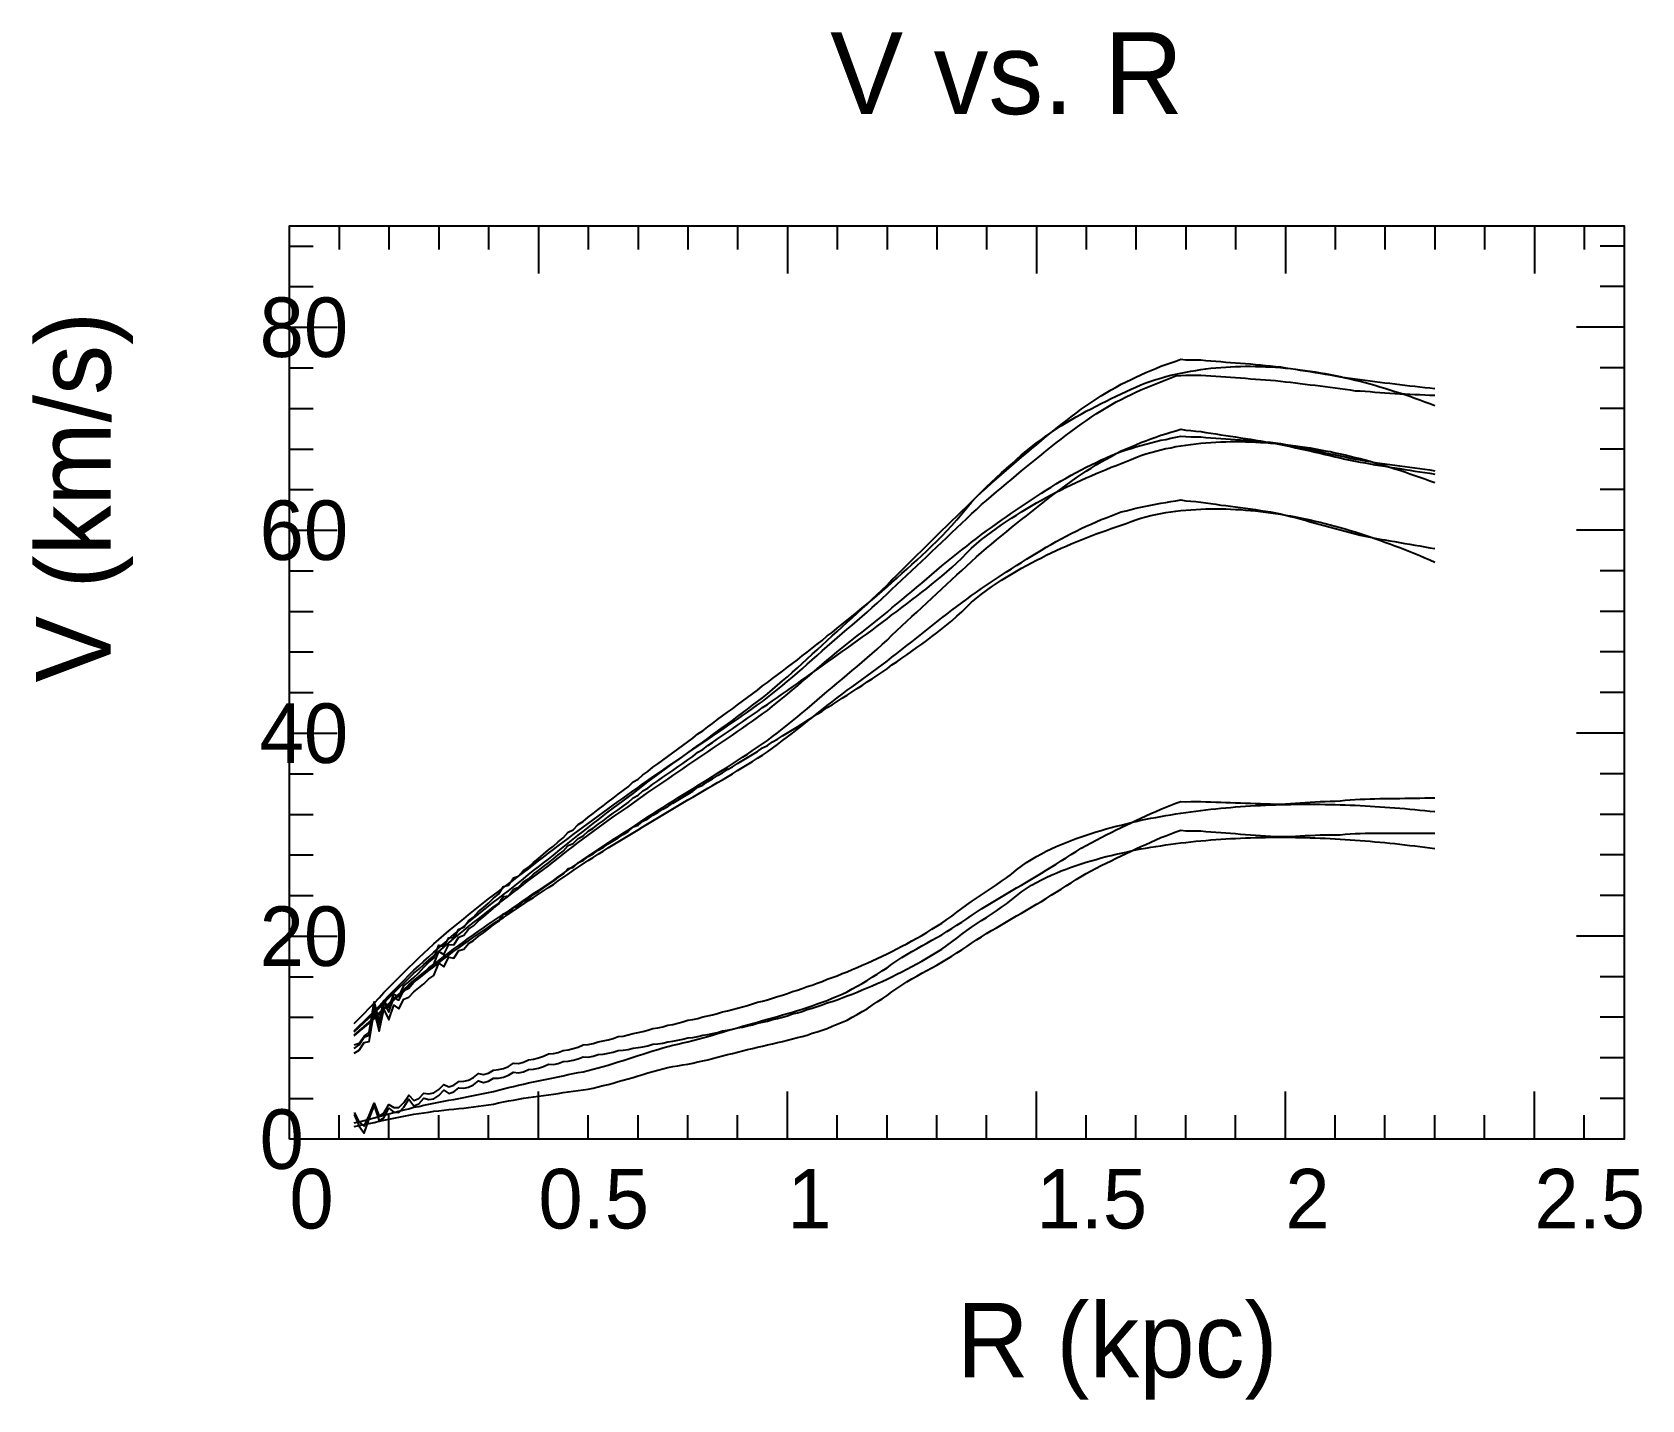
# Model space of a CAD drawing. Extents: x -35 to 182, y -35 to 149.
import ezdxf

# ---------------------------------------------------------------- set-up
doc = ezdxf.new("R2010")
doc.units = 0

msp = doc.modelspace()

# ---------------------------------------------------------------- texts
at = {"color": 0}
for s, height, p in [('V vs. R', 11, (72.6, 137.68)), ('80', 8, (-4, 105.05)), ('60', 8, (-4, 77.79)), ('40', 8, (-4, 50.52)), ('20', 8, (-4, 23.26)), ('0', 8, (-4, -4)), ('0', 8, (0, -12)), ('0.5', 8, (33.43, -12)), ('1', 8, (66.86, -12)), ('1.5', 8, (100.3, -12)), ('2', 8, (133.73, -12)), ('2.5', 8, (167.16, -12)), ('R (kpc)', 10, (89.6, -32))]:
    msp.add_text(s, height=height, dxfattribs=at).set_placement(p)
msp.add_text('V (km/s)', height=10, rotation=90, dxfattribs=at).set_placement((-24, 61.34))

# ---------------------------------------------------------------- linework, layer by layer
at = {"color": 0}
for p, q in [((6.69, 122.68), (6.69, 119.48)), ((13.37, 122.68), (13.37, 119.48)), ((20.06, 122.68), (20.06, 119.48)), ((26.75, 122.68), (26.75, 119.48)), ((33.43, 122.68), (33.43, 116.28)), ((40.12, 122.68), (40.12, 119.48)), ((46.81, 122.68), (46.81, 119.48)), ((53.49, 122.68), (53.49, 119.48)), ((60.18, 122.68), (60.18, 119.48)), ((66.86, 122.68), (66.86, 116.28)), ((73.55, 122.68), (73.55, 119.48)), ((80.24, 122.68), (80.24, 119.48)), ((86.92, 122.68), (86.92, 119.48)), ((93.61, 122.68), (93.61, 119.48)), ((100.3, 122.68), (100.3, 116.28)), ((106.98, 122.68), (106.98, 119.48)), ((113.67, 122.68), (113.67, 119.48)), ((120.36, 122.68), (120.36, 119.48)), ((127.04, 122.68), (127.04, 119.48)), ((133.73, 122.68), (133.73, 116.28)), ((140.42, 122.68), (140.42, 119.48)), ((147.1, 122.68), (147.1, 119.48)), ((153.79, 122.68), (153.79, 119.48)), ((160.47, 122.68), (160.47, 119.48)), ((167.16, 122.68), (167.16, 116.28)), ((173.85, 122.68), (173.85, 119.48)), ((0, 119.95), (3.2, 119.95)), ((179.2, 119.95), (176, 119.95)), ((0, 114.5), (3.2, 114.5)), ((179.2, 114.5), (176, 114.5)), ((0, 109.05), (6.4, 109.05)), ((179.2, 109.05), (172.8, 109.05)), ((0, 103.6), (3.2, 103.6)), ((179.2, 103.6), (176, 103.6)), ((0, 98.14), (3.2, 98.14)), ((179.2, 98.14), (176, 98.14)), ((0, 92.69), (3.2, 92.69)), ((179.2, 92.69), (176, 92.69)), ((0, 87.24), (3.2, 87.24)), ((179.2, 87.24), (176, 87.24)), ((0, 81.79), (6.4, 81.79)), ((179.2, 81.79), (172.8, 81.79)), ((0, 76.33), (3.2, 76.33)), ((179.2, 76.33), (176, 76.33)), ((0, 70.88), (3.2, 70.88)), ((179.2, 70.88), (176, 70.88)), ((0, 65.43), (3.2, 65.43)), ((179.2, 65.43), (176, 65.43)), ((0, 59.98), (3.2, 59.98)), ((179.2, 59.98), (176, 59.98)), ((0, 54.52), (6.4, 54.52)), ((179.2, 54.52), (172.8, 54.52)), ((0, 49.07), (3.2, 49.07)), ((179.2, 49.07), (176, 49.07)), ((0, 43.62), (3.2, 43.62)), ((179.2, 43.62), (176, 43.62)), ((0, 38.17), (3.2, 38.17)), ((179.2, 38.17), (176, 38.17)), ((0, 32.71), (3.2, 32.71)), ((179.2, 32.71), (176, 32.71)), ((0, 27.26), (6.4, 27.26)), ((179.2, 27.26), (172.8, 27.26)), ((0, 21.81), (3.2, 21.81)), ((179.2, 21.81), (176, 21.81)), ((0, 16.36), (3.2, 16.36)), ((179.2, 16.36), (176, 16.36)), ((0, 10.9), (3.2, 10.9)), ((179.2, 10.9), (176, 10.9)), ((0, 5.45), (3.2, 5.45)), ((33.43, 0), (33.43, 6.4)), ((66.86, 0), (66.86, 6.4)), ((100.3, 0), (100.3, 6.4)), ((133.73, 0), (133.73, 6.4)), ((167.16, 0), (167.16, 6.4)), ((179.2, 5.45), (176, 5.45)), ((6.69, 0), (6.69, 3.2)), ((13.37, 0), (13.37, 3.2)), ((20.06, 0), (20.06, 3.2)), ((26.75, 0), (26.75, 3.2)), ((40.12, 0), (40.12, 3.2)), ((46.81, 0), (46.81, 3.2)), ((53.49, 0), (53.49, 3.2)), ((60.18, 0), (60.18, 3.2)), ((73.55, 0), (73.55, 3.2)), ((80.24, 0), (80.24, 3.2)), ((86.92, 0), (86.92, 3.2)), ((93.61, 0), (93.61, 3.2)), ((106.98, 0), (106.98, 3.2)), ((113.67, 0), (113.67, 3.2)), ((120.36, 0), (120.36, 3.2)), ((127.04, 0), (127.04, 3.2)), ((140.42, 0), (140.42, 3.2)), ((147.1, 0), (147.1, 3.2)), ((153.79, 0), (153.79, 3.2)), ((160.47, 0), (160.47, 3.2)), ((173.85, 0), (173.85, 3.2))]:
    msp.add_line(p, q, dxfattribs=at)
msp.add_lwpolyline([(0, 0), (0, 122.68), (179.2, 122.68), (179.2, 0)], close=True, dxfattribs=at)
at = {"color": 4}
for points in [[(8.69, 14.56), (9.36, 15.21), (10.03, 15.86), (10.7, 16.51), (11.37, 17.16), (12.04, 17.87), (12.7, 18.56), (13.37, 19.27), (14.04, 19.96), (14.71, 20.64), (15.38, 21.32), (16.05, 22), (16.72, 22.68), (17.38, 23.27), (18.05, 23.88), (18.72, 24.48), (19.39, 25.09), (20.06, 25.68), (20.73, 26.29), (21.4, 26.88), (22.07, 27.48), (22.73, 28.01), (23.4, 28.57), (24.07, 29.12), (24.74, 29.67), (25.41, 30.21), (26.08, 30.75), (26.75, 31.29), (27.41, 31.83), (28.08, 32.33), (28.75, 32.85), (29.42, 33.37), (30.09, 33.9), (30.76, 34.44), (31.43, 34.98), (32.09, 35.53), (32.76, 36.06), (33.43, 36.57), (34.1, 37.09), (34.77, 37.6), (35.44, 38.13), (36.11, 38.67), (36.78, 39.21), (37.44, 39.74), (38.11, 40.28), (38.78, 40.81), (39.45, 41.34), (40.12, 41.86), (40.79, 42.39), (41.46, 42.9), (42.12, 43.42), (42.79, 43.94), (43.46, 44.44), (44.13, 44.94), (44.8, 45.44), (45.47, 45.93), (46.14, 46.44), (46.81, 46.96), (47.47, 47.46), (48.14, 47.98), (48.81, 48.47), (49.48, 48.97), (50.15, 49.46), (50.82, 49.95), (51.49, 50.44), (52.15, 50.92), (52.82, 51.4), (53.49, 51.89), (54.16, 52.37), (54.83, 52.85), (55.5, 53.34), (56.17, 53.81), (56.83, 54.3), (57.5, 54.78), (58.17, 55.27), (58.84, 55.75), (59.51, 56.25), (60.18, 56.75), (60.85, 57.25), (61.52, 57.75), (62.18, 58.27), (62.85, 58.78), (63.52, 59.29), (64.19, 59.81), (64.86, 60.39), (65.53, 60.97), (66.2, 61.54), (66.86, 62.11), (67.53, 62.71), (68.2, 63.3), (68.87, 63.89), (69.54, 64.49), (70.21, 65.12), (70.88, 65.74), (71.54, 66.36), (72.21, 66.97), (72.88, 67.59), (73.55, 68.19), (74.22, 68.81), (74.89, 69.42), (75.56, 70.03), (76.23, 70.64), (76.89, 71.25), (77.56, 71.86), (78.23, 72.51), (78.9, 73.14), (79.57, 73.78), (80.24, 74.42), (80.91, 75.1), (81.57, 75.77), (82.24, 76.44), (82.91, 77.11), (83.58, 77.76), (84.25, 78.42), (84.92, 79.07), (85.59, 79.74), (86.26, 80.4), (86.92, 81.06), (87.59, 81.73), (88.26, 82.38), (88.93, 83.04), (89.6, 83.68), (90.27, 84.34), (90.94, 84.98), (91.6, 85.62), (92.27, 86.25), (92.94, 86.88), (93.61, 87.49), (94.28, 88.09), (94.95, 88.68), (95.62, 89.28), (96.28, 89.86), (96.95, 90.43), (97.62, 91.01), (98.29, 91.58), (98.96, 92.14), (99.63, 92.7), (100.3, 93.26), (100.97, 93.82), (101.63, 94.36), (102.3, 94.9), (102.97, 95.44), (103.64, 95.98), (104.31, 96.49), (104.98, 97.01), (105.65, 97.52), (106.31, 98.03), (106.98, 98.48), (107.65, 98.93), (108.32, 99.38), (108.99, 99.83), (109.66, 100.22), (110.33, 100.63), (110.99, 101.02), (111.66, 101.42), (112.33, 101.73), (113, 102.04), (113.67, 102.36), (114.34, 102.67), (115.01, 102.95), (115.68, 103.23), (116.34, 103.52), (117.01, 103.8), (117.68, 104.03), (118.35, 104.27), (119.02, 104.51), (119.69, 104.75), (120.36, 104.68), (121.02, 104.67), (121.69, 104.66), (122.36, 104.66), (123.03, 104.59), (123.7, 104.54), (124.37, 104.48), (125.04, 104.43), (125.71, 104.38), (126.37, 104.33), (127.04, 104.28), (127.71, 104.23), (128.38, 104.17), (129.05, 104.12), (129.72, 104.06), (130.39, 104), (131.05, 103.93), (131.72, 103.86), (132.39, 103.79), (133.06, 103.71), (133.73, 103.61), (134.4, 103.5), (135.07, 103.4), (135.73, 103.3), (136.4, 103.2), (137.07, 103.09), (137.74, 102.99), (138.41, 102.88), (139.08, 102.76), (139.75, 102.64), (140.42, 102.51), (141.08, 102.41), (141.75, 102.3), (142.42, 102.2), (143.09, 102.1), (143.76, 102.01), (144.43, 101.92), (145.1, 101.83), (145.76, 101.74), (146.43, 101.66), (147.1, 101.59), (147.77, 101.52), (148.44, 101.44), (149.11, 101.36), (149.78, 101.29), (150.44, 101.2), (151.11, 101.12), (151.78, 101.05), (152.45, 100.97), (153.12, 100.89), (153.79, 100.81)], [(8.69, 14.39), (9.36, 15.02), (10.03, 15.65), (10.7, 16.29), (11.37, 16.91), (12.04, 17.6), (12.7, 18.28), (13.37, 18.96), (14.04, 19.64), (14.71, 20.3), (15.38, 20.96), (16.05, 21.62), (16.72, 22.28), (17.38, 22.85), (18.05, 23.44), (18.72, 24.03), (19.39, 24.62), (20.06, 25.2), (20.73, 25.79), (21.4, 26.37), (22.07, 26.96), (22.73, 27.48), (23.4, 28.02), (24.07, 28.55), (24.74, 29.09), (25.41, 29.61), (26.08, 30.13), (26.75, 30.66), (27.41, 31.18), (28.08, 31.66), (28.75, 32.15), (29.42, 32.64), (30.09, 33.15), (30.76, 33.67), (31.43, 34.19), (32.09, 34.72), (32.76, 35.22), (33.43, 35.72), (34.1, 36.22), (34.77, 36.72), (35.44, 37.23), (36.11, 37.75), (36.78, 38.27), (37.44, 38.79), (38.11, 39.31), (38.78, 39.82), (39.45, 40.33), (40.12, 40.84), (40.79, 41.34), (41.46, 41.82), (42.12, 42.31), (42.79, 42.8), (43.46, 43.27), (44.13, 43.73), (44.8, 44.19), (45.47, 44.65), (46.14, 45.12), (46.81, 45.6), (47.47, 46.07), (48.14, 46.54), (48.81, 47), (49.48, 47.46), (50.15, 47.91), (50.82, 48.37), (51.49, 48.83), (52.15, 49.29), (52.82, 49.75), (53.49, 50.21), (54.16, 50.67), (54.83, 51.12), (55.5, 51.57), (56.17, 52.02), (56.83, 52.47), (57.5, 52.92), (58.17, 53.37), (58.84, 53.81), (59.51, 54.28), (60.18, 54.74), (60.85, 55.21), (61.52, 55.67), (62.18, 56.15), (62.85, 56.64), (63.52, 57.11), (64.19, 57.59), (64.86, 58.15), (65.53, 58.69), (66.2, 59.23), (66.86, 59.78), (67.53, 60.34), (68.2, 60.9), (68.87, 61.46), (69.54, 62.02), (70.21, 62.6), (70.88, 63.18), (71.54, 63.75), (72.21, 64.33), (72.88, 64.88), (73.55, 65.43), (74.22, 65.99), (74.89, 66.54), (75.56, 67.06), (76.23, 67.58), (76.89, 68.11), (77.56, 68.64), (78.23, 69.17), (78.9, 69.7), (79.57, 70.24), (80.24, 70.77), (80.91, 71.34), (81.57, 71.9), (82.24, 72.45), (82.91, 73.01), (83.58, 73.57), (84.25, 74.13), (84.92, 74.69), (85.59, 75.26), (86.26, 75.83), (86.92, 76.4), (87.59, 76.98), (88.26, 77.53), (88.93, 78.06), (89.6, 78.6), (90.27, 79.14), (90.94, 79.66), (91.6, 80.18), (92.27, 80.69), (92.94, 81.2), (93.61, 81.69), (94.28, 82.17), (94.95, 82.65), (95.62, 83.14), (96.28, 83.6), (96.95, 84.06), (97.62, 84.53), (98.29, 84.98), (98.96, 85.43), (99.63, 85.87), (100.3, 86.31), (100.97, 86.75), (101.63, 87.17), (102.3, 87.58), (102.97, 88), (103.64, 88.41), (104.31, 88.79), (104.98, 89.16), (105.65, 89.53), (106.31, 89.91), (106.98, 90.24), (107.65, 90.57), (108.32, 90.9), (108.99, 91.23), (109.66, 91.51), (110.33, 91.8), (110.99, 92.09), (111.66, 92.38), (112.33, 92.57), (113, 92.77), (113.67, 92.98), (114.34, 93.18), (115.01, 93.35), (115.68, 93.52), (116.34, 93.69), (117.01, 93.86), (117.68, 93.99), (118.35, 94.13), (119.02, 94.27), (119.69, 94.41), (120.36, 94.36), (121.02, 94.35), (121.69, 94.33), (122.36, 94.32), (123.03, 94.26), (123.7, 94.21), (124.37, 94.16), (125.04, 94.11), (125.71, 94.07), (126.37, 94.03), (127.04, 93.99), (127.71, 93.94), (128.38, 93.89), (129.05, 93.83), (129.72, 93.78), (130.39, 93.72), (131.05, 93.66), (131.72, 93.6), (132.39, 93.53), (133.06, 93.43), (133.73, 93.3), (134.4, 93.17), (135.07, 93.04), (135.73, 92.9), (136.4, 92.77), (137.07, 92.62), (137.74, 92.48), (138.41, 92.34), (139.08, 92.2), (139.75, 92.06), (140.42, 91.91), (141.08, 91.77), (141.75, 91.63), (142.42, 91.48), (143.09, 91.34), (143.76, 91.22), (144.43, 91.11), (145.1, 91), (145.76, 90.89), (146.43, 90.8), (147.1, 90.71), (147.77, 90.62), (148.44, 90.53), (149.11, 90.44), (149.78, 90.35), (150.44, 90.25), (151.11, 90.16), (151.78, 90.06), (152.45, 89.97), (153.12, 89.88), (153.79, 89.78)], [(8.69, 2.17), (9.36, 2.34), (10.03, 2.52), (10.7, 2.7), (11.37, 2.87), (12.04, 3.06), (12.7, 3.23), (13.37, 3.41), (14.04, 3.59), (14.71, 3.76), (15.38, 3.93), (16.05, 4.09), (16.72, 4.27), (17.38, 4.4), (18.05, 4.55), (18.72, 4.69), (19.39, 4.84), (20.06, 4.96), (20.73, 5.09), (21.4, 5.22), (22.07, 5.34), (22.73, 5.47), (23.4, 5.59), (24.07, 5.72), (24.74, 5.84), (25.41, 5.98), (26.08, 6.12), (26.75, 6.26), (27.41, 6.4), (28.08, 6.58), (28.75, 6.76), (29.42, 6.92), (30.09, 7.09), (30.76, 7.25), (31.43, 7.4), (32.09, 7.55), (32.76, 7.7), (33.43, 7.83), (34.1, 7.96), (34.77, 8.09), (35.44, 8.23), (36.11, 8.37), (36.78, 8.51), (37.44, 8.66), (38.11, 8.8), (38.78, 8.93), (39.45, 9.06), (40.12, 9.21), (40.79, 9.38), (41.46, 9.57), (42.12, 9.76), (42.79, 9.95), (43.46, 10.15), (44.13, 10.36), (44.8, 10.57), (45.47, 10.78), (46.14, 10.99), (46.81, 11.21), (47.47, 11.43), (48.14, 11.65), (48.81, 11.85), (49.48, 12.06), (50.15, 12.26), (50.82, 12.46), (51.49, 12.62), (52.15, 12.77), (52.82, 12.92), (53.49, 13.07), (54.16, 13.24), (54.83, 13.42), (55.5, 13.59), (56.17, 13.77), (56.83, 13.97), (57.5, 14.17), (58.17, 14.37), (58.84, 14.58), (59.51, 14.77), (60.18, 14.96), (60.85, 15.16), (61.52, 15.35), (62.18, 15.54), (62.85, 15.73), (63.52, 15.93), (64.19, 16.12), (64.86, 16.3), (65.53, 16.49), (66.2, 16.68), (66.86, 16.86), (67.53, 17.07), (68.2, 17.27), (68.87, 17.47), (69.54, 17.67), (70.21, 17.92), (70.88, 18.16), (71.54, 18.4), (72.21, 18.64), (72.88, 18.94), (73.55, 19.21), (74.22, 19.49), (74.89, 19.77), (75.56, 20.18), (76.23, 20.55), (76.89, 20.91), (77.56, 21.29), (78.23, 21.74), (78.9, 22.16), (79.57, 22.59), (80.24, 23.02), (80.91, 23.48), (81.57, 23.93), (82.24, 24.38), (82.91, 24.8), (83.58, 25.18), (84.25, 25.57), (84.92, 25.96), (85.59, 26.34), (86.26, 26.71), (86.92, 27.09), (87.59, 27.46), (88.26, 27.87), (88.93, 28.3), (89.6, 28.73), (90.27, 29.15), (90.94, 29.59), (91.6, 30.03), (92.27, 30.47), (92.94, 30.91), (93.61, 31.32), (94.28, 31.73), (94.95, 32.14), (95.62, 32.54), (96.28, 32.94), (96.95, 33.34), (97.62, 33.73), (98.29, 34.13), (98.96, 34.53), (99.63, 34.92), (100.3, 35.32), (100.97, 35.72), (101.63, 36.13), (102.3, 36.54), (102.97, 36.95), (103.64, 37.36), (104.31, 37.79), (104.98, 38.22), (105.65, 38.65), (106.31, 39.07), (106.98, 39.44), (107.65, 39.8), (108.32, 40.17), (108.99, 40.53), (109.66, 40.86), (110.33, 41.2), (110.99, 41.54), (111.66, 41.87), (112.33, 42.18), (113, 42.49), (113.67, 42.8), (114.34, 43.11), (115.01, 43.42), (115.68, 43.72), (116.34, 44.02), (117.01, 44.33), (117.68, 44.58), (118.35, 44.84), (119.02, 45.11), (119.69, 45.37), (120.36, 45.31), (121.02, 45.33), (121.69, 45.34), (122.36, 45.35), (123.03, 45.32), (123.7, 45.3), (124.37, 45.28), (125.04, 45.25), (125.71, 45.23), (126.37, 45.21), (127.04, 45.19), (127.71, 45.16), (128.38, 45.14), (129.05, 45.12), (129.72, 45.1), (130.39, 45.08), (131.05, 45.05), (131.72, 45.03), (132.39, 45), (133.06, 45.01), (133.73, 45.04), (134.4, 45.08), (135.07, 45.11), (135.73, 45.16), (136.4, 45.21), (137.07, 45.27), (137.74, 45.32), (138.41, 45.35), (139.08, 45.37), (139.75, 45.38), (140.42, 45.4), (141.08, 45.44), (141.75, 45.51), (142.42, 45.57), (143.09, 45.63), (143.76, 45.66), (144.43, 45.68), (145.1, 45.7), (145.76, 45.72), (146.43, 45.73), (147.1, 45.74), (147.77, 45.75), (148.44, 45.76), (149.11, 45.77), (149.78, 45.78), (150.44, 45.79), (151.11, 45.8), (151.78, 45.81), (152.45, 45.82), (153.12, 45.83), (153.79, 45.84)]]:
    msp.add_lwpolyline(points, dxfattribs=at)
at = {"color": 3}
for points in [[(8.69, 12.67), (9.36, 12.87), (10.03, 13.82), (10.7, 14.32), (11.37, 18.44), (12.04, 15.76), (12.7, 18.61), (13.37, 17.67), (14.04, 19.49), (14.71, 19.14), (15.38, 20.57), (16.05, 21.14), (16.72, 21.7), (17.38, 22.34), (18.05, 23.1), (18.72, 23.78), (19.39, 24.32), (20.06, 26.04), (20.73, 25.86), (21.4, 27.05), (22.07, 27.09), (22.73, 28.22), (23.4, 28.48), (24.07, 29.3), (24.74, 29.83), (25.41, 30.59), (26.08, 31.09), (26.75, 31.68), (27.41, 32.38), (28.08, 32.9), (28.75, 33.95), (29.42, 34.12), (30.09, 35.08), (30.76, 35.32), (31.43, 36.08), (32.09, 36.55), (32.76, 37.17), (33.43, 37.67), (34.1, 38.27), (34.77, 38.86), (35.44, 39.36), (36.11, 39.92), (36.78, 40.47), (37.44, 41.25), (38.11, 41.54), (38.78, 42.25), (39.45, 42.67), (40.12, 43.26), (40.79, 43.72), (41.46, 44.29), (42.12, 44.76), (42.79, 45.29), (43.46, 45.8), (44.13, 46.34), (44.8, 46.83), (45.47, 47.32), (46.14, 48), (46.81, 48.35), (47.47, 48.95), (48.14, 49.37), (48.81, 49.94), (49.48, 50.39), (50.15, 50.89), (50.82, 51.38), (51.49, 51.87), (52.15, 52.36), (52.82, 52.86), (53.49, 53.38), (54.16, 53.85), (54.83, 54.43), (55.5, 54.85), (56.17, 55.39), (56.83, 55.84), (57.5, 56.36), (58.17, 56.86), (58.84, 57.34), (59.51, 57.81), (60.18, 58.32), (60.85, 58.81), (61.52, 59.31), (62.18, 59.81), (62.85, 60.32), (63.52, 60.88), (64.19, 61.32), (64.86, 61.87), (65.53, 62.34), (66.2, 62.86), (66.86, 63.37), (67.53, 63.89), (68.2, 64.38), (68.87, 64.9), (69.54, 65.42), (70.21, 65.94), (70.88, 66.47), (71.54, 66.99), (72.21, 67.58), (72.88, 68.07), (73.55, 68.62), (74.22, 69.15), (74.89, 69.69), (75.56, 70.25), (76.23, 70.78), (76.89, 71.34), (77.56, 71.9), (78.23, 72.45), (78.9, 73.03), (79.57, 73.59), (80.24, 74.17), (80.91, 74.78), (81.57, 75.35), (82.24, 75.96), (82.91, 76.55), (83.58, 77.16), (84.25, 77.78), (84.92, 78.39), (85.59, 79.02), (86.26, 79.67), (86.92, 80.33), (87.59, 81), (88.26, 81.7), (88.93, 82.42), (89.6, 83.19), (90.27, 83.97), (90.94, 84.79), (91.6, 85.55), (92.27, 86.26), (92.94, 86.96), (93.61, 87.6), (94.28, 88.24), (94.95, 88.86), (95.62, 89.48), (96.28, 90.08), (96.95, 90.68), (97.62, 91.3), (98.29, 91.9), (98.96, 92.46), (99.63, 92.99), (100.3, 93.51), (100.97, 93.99), (101.63, 94.47), (102.3, 94.92), (102.97, 95.36), (103.64, 95.79), (104.31, 96.2), (104.98, 96.61), (105.65, 97), (106.31, 97.38), (106.98, 97.76), (107.65, 98.11), (108.32, 98.46), (108.99, 98.8), (109.66, 99.13), (110.33, 99.47), (110.99, 99.77), (111.66, 100.09), (112.33, 100.4), (113, 100.71), (113.67, 101.02), (114.34, 101.31), (115.01, 101.57), (115.68, 101.81), (116.34, 102.03), (117.01, 102.23), (117.68, 102.42), (118.35, 102.59), (119.02, 102.75), (119.69, 102.89), (120.36, 103.03), (121.02, 103.15), (121.69, 103.26), (122.36, 103.36), (123.03, 103.45), (123.7, 103.53), (124.37, 103.6), (125.04, 103.65), (125.71, 103.7), (126.37, 103.74), (127.04, 103.77), (127.71, 103.79), (128.38, 103.8), (129.05, 103.8), (129.72, 103.79), (130.39, 103.77), (131.05, 103.75), (131.72, 103.71), (132.39, 103.67), (133.06, 103.62), (133.73, 103.57), (134.4, 103.5), (135.07, 103.43), (135.73, 103.34), (136.4, 103.26), (137.07, 103.16), (137.74, 103.05), (138.41, 102.94), (139.08, 102.82), (139.75, 102.7), (140.42, 102.56), (141.08, 102.42), (141.75, 102.27), (142.42, 102.12), (143.09, 101.96), (143.76, 101.79), (144.43, 101.62), (145.1, 101.44), (145.76, 101.25), (146.43, 101.06), (147.1, 100.86), (147.77, 100.65), (148.44, 100.44), (149.11, 100.22), (149.78, 100), (150.44, 99.77), (151.11, 99.54), (151.78, 99.3), (152.45, 99.05), (153.12, 98.8), (153.79, 98.55)], [(8.69, 12.16), (9.36, 12.66), (10.03, 13.71), (10.7, 13.95), (11.37, 17.8), (12.04, 15.46), (12.7, 18.28), (13.37, 17.05), (14.04, 19.02), (14.71, 18.66), (15.38, 19.97), (16.05, 20.29), (16.72, 21.07), (17.38, 21.65), (18.05, 22.26), (18.72, 22.99), (19.39, 23.51), (20.06, 25.18), (20.73, 24.8), (21.4, 26.12), (22.07, 26.1), (22.73, 27.14), (23.4, 27.4), (24.07, 28.2), (24.74, 28.66), (25.41, 29.3), (26.08, 29.85), (26.75, 30.42), (27.41, 31.03), (28.08, 31.55), (28.75, 32.6), (29.42, 32.69), (30.09, 33.57), (30.76, 33.83), (31.43, 34.57), (32.09, 34.97), (32.76, 35.59), (33.43, 36.06), (34.1, 36.61), (34.77, 37.13), (35.44, 37.64), (36.11, 38.18), (36.78, 38.68), (37.44, 39.46), (38.11, 39.72), (38.78, 40.4), (39.45, 40.75), (40.12, 41.35), (40.79, 41.78), (41.46, 42.31), (42.12, 42.77), (42.79, 43.28), (43.46, 43.76), (44.13, 44.24), (44.8, 44.74), (45.47, 45.21), (46.14, 45.85), (46.81, 46.18), (47.47, 46.76), (48.14, 47.15), (48.81, 47.68), (49.48, 48.12), (50.15, 48.6), (50.82, 49.05), (51.49, 49.53), (52.15, 50), (52.82, 50.46), (53.49, 50.93), (54.16, 51.4), (54.83, 51.96), (55.5, 52.33), (56.17, 52.86), (56.83, 53.28), (57.5, 53.77), (58.17, 54.22), (58.84, 54.68), (59.51, 55.13), (60.18, 55.6), (60.85, 56.06), (61.52, 56.52), (62.18, 56.99), (62.85, 57.45), (63.52, 57.98), (64.19, 58.39), (64.86, 58.89), (65.53, 59.33), (66.2, 59.81), (66.86, 60.27), (67.53, 60.73), (68.2, 61.19), (68.87, 61.67), (69.54, 62.14), (70.21, 62.61), (70.88, 63.08), (71.54, 63.56), (72.21, 64.07), (72.88, 64.51), (73.55, 65.01), (74.22, 65.48), (74.89, 65.96), (75.56, 66.45), (76.23, 66.92), (76.89, 67.4), (77.56, 67.89), (78.23, 68.38), (78.9, 68.88), (79.57, 69.37), (80.24, 69.87), (80.91, 70.4), (81.57, 70.88), (82.24, 71.4), (82.91, 71.9), (83.58, 72.42), (84.25, 72.95), (84.92, 73.46), (85.59, 73.98), (86.26, 74.52), (86.92, 75.07), (87.59, 75.62), (88.26, 76.19), (88.93, 76.78), (89.6, 77.41), (90.27, 78.04), (90.94, 78.73), (91.6, 79.37), (92.27, 79.96), (92.94, 80.52), (93.61, 81.04), (94.28, 81.54), (94.95, 82.03), (95.62, 82.5), (96.28, 82.96), (96.95, 83.4), (97.62, 83.83), (98.29, 84.26), (98.96, 84.66), (99.63, 85.06), (100.3, 85.45), (100.97, 85.82), (101.63, 86.19), (102.3, 86.54), (102.97, 86.89), (103.64, 87.23), (104.31, 87.56), (104.98, 87.89), (105.65, 88.2), (106.31, 88.51), (106.98, 88.82), (107.65, 89.11), (108.32, 89.4), (108.99, 89.69), (109.66, 89.96), (110.33, 90.24), (110.99, 90.5), (111.66, 90.76), (112.33, 91.03), (113, 91.3), (113.67, 91.57), (114.34, 91.81), (115.01, 92.04), (115.68, 92.24), (116.34, 92.42), (117.01, 92.59), (117.68, 92.74), (118.35, 92.87), (119.02, 93.01), (119.69, 93.11), (120.36, 93.21), (121.02, 93.3), (121.69, 93.38), (122.36, 93.46), (123.03, 93.52), (123.7, 93.57), (124.37, 93.61), (125.04, 93.64), (125.71, 93.66), (126.37, 93.68), (127.04, 93.68), (127.71, 93.69), (128.38, 93.67), (129.05, 93.65), (129.72, 93.62), (130.39, 93.59), (131.05, 93.55), (131.72, 93.5), (132.39, 93.44), (133.06, 93.38), (133.73, 93.3), (134.4, 93.22), (135.07, 93.14), (135.73, 93.04), (136.4, 92.94), (137.07, 92.83), (137.74, 92.72), (138.41, 92.6), (139.08, 92.47), (139.75, 92.34), (140.42, 92.2), (141.08, 92.05), (141.75, 91.9), (142.42, 91.74), (143.09, 91.57), (143.76, 91.4), (144.43, 91.22), (145.1, 91.04), (145.76, 90.85), (146.43, 90.66), (147.1, 90.46), (147.77, 90.25), (148.44, 90.04), (149.11, 89.83), (149.78, 89.61), (150.44, 89.38), (151.11, 89.15), (151.78, 88.92), (152.45, 88.68), (153.12, 88.43), (153.79, 88.18)], [(8.69, 3.59), (9.36, 2.28), (10.03, 1.76), (10.7, 3.19), (11.37, 4.82), (12.04, 3.1), (12.7, 3.49), (13.37, 4.66), (14.04, 4.23), (14.71, 4.26), (15.38, 4.91), (16.05, 5.92), (16.72, 5.2), (17.38, 5.47), (18.05, 6.18), (18.72, 6.07), (19.39, 6.21), (20.06, 6.65), (20.73, 7.34), (21.4, 7.02), (22.07, 7.26), (22.73, 7.75), (23.4, 7.77), (24.07, 7.94), (24.74, 8.28), (25.41, 8.8), (26.08, 8.66), (26.75, 8.87), (27.41, 9.26), (28.08, 9.33), (28.75, 9.5), (29.42, 9.77), (30.09, 10.18), (30.76, 10.14), (31.43, 10.33), (32.09, 10.64), (32.76, 10.73), (33.43, 10.9), (34.1, 11.13), (34.77, 11.47), (35.44, 11.48), (36.11, 11.65), (36.78, 11.91), (37.44, 12.01), (38.11, 12.17), (38.78, 12.37), (39.45, 12.66), (40.12, 12.7), (40.79, 12.85), (41.46, 13.08), (42.12, 13.19), (42.79, 13.34), (43.46, 13.53), (44.13, 13.78), (44.8, 13.84), (45.47, 13.99), (46.14, 14.2), (46.81, 14.31), (47.47, 14.46), (48.14, 14.63), (48.81, 14.86), (49.48, 14.95), (50.15, 15.09), (50.82, 15.29), (51.49, 15.41), (52.15, 15.56), (52.82, 15.74), (53.49, 15.96), (54.16, 16.06), (54.83, 16.21), (55.5, 16.41), (56.17, 16.55), (56.83, 16.71), (57.5, 16.89), (58.17, 17.11), (58.84, 17.24), (59.51, 17.41), (60.18, 17.61), (60.85, 17.77), (61.52, 17.96), (62.18, 18.15), (62.85, 18.39), (63.52, 18.55), (64.19, 18.73), (64.86, 18.95), (65.53, 19.14), (66.2, 19.35), (66.86, 19.57), (67.53, 19.82), (68.2, 20.02), (68.87, 20.23), (69.54, 20.48), (70.21, 20.7), (70.88, 20.94), (71.54, 21.19), (72.21, 21.47), (72.88, 21.7), (73.55, 21.95), (74.22, 22.23), (74.89, 22.49), (75.56, 22.77), (76.23, 23.06), (76.89, 23.37), (77.56, 23.65), (78.23, 23.94), (78.9, 24.26), (79.57, 24.57), (80.24, 24.89), (80.91, 25.22), (81.57, 25.58), (82.24, 25.91), (82.91, 26.25), (83.58, 26.62), (84.25, 26.99), (84.92, 27.37), (85.59, 27.76), (86.26, 28.18), (86.92, 28.59), (87.59, 29.02), (88.26, 29.48), (88.93, 29.96), (89.6, 30.48), (90.27, 30.98), (90.94, 31.48), (91.6, 31.93), (92.27, 32.37), (92.94, 32.82), (93.61, 33.26), (94.28, 33.71), (94.95, 34.16), (95.62, 34.64), (96.28, 35.11), (96.95, 35.61), (97.62, 36.15), (98.29, 36.68), (98.96, 37.16), (99.63, 37.58), (100.3, 37.97), (100.97, 38.33), (101.63, 38.66), (102.3, 38.99), (102.97, 39.29), (103.64, 39.58), (104.31, 39.85), (104.98, 40.11), (105.65, 40.36), (106.31, 40.6), (106.98, 40.83), (107.65, 41.05), (108.32, 41.26), (108.99, 41.46), (109.66, 41.66), (110.33, 41.85), (110.99, 42.02), (111.66, 42.19), (112.33, 42.36), (113, 42.52), (113.67, 42.67), (114.34, 42.82), (115.01, 42.96), (115.68, 43.09), (116.34, 43.22), (117.01, 43.34), (117.68, 43.46), (118.35, 43.57), (119.02, 43.68), (119.69, 43.79), (120.36, 43.88), (121.02, 43.97), (121.69, 44.06), (122.36, 44.15), (123.03, 44.23), (123.7, 44.3), (124.37, 44.38), (125.04, 44.44), (125.71, 44.5), (126.37, 44.56), (127.04, 44.62), (127.71, 44.67), (128.38, 44.71), (129.05, 44.76), (129.72, 44.79), (130.39, 44.83), (131.05, 44.86), (131.72, 44.89), (132.39, 44.91), (133.06, 44.93), (133.73, 44.95), (134.4, 44.96), (135.07, 44.97), (135.73, 44.98), (136.4, 44.98), (137.07, 44.98), (137.74, 44.98), (138.41, 44.97), (139.08, 44.96), (139.75, 44.95), (140.42, 44.93), (141.08, 44.91), (141.75, 44.89), (142.42, 44.87), (143.09, 44.84), (143.76, 44.8), (144.43, 44.77), (145.1, 44.73), (145.76, 44.69), (146.43, 44.65), (147.1, 44.6), (147.77, 44.56), (148.44, 44.5), (149.11, 44.45), (149.78, 44.39), (150.44, 44.33), (151.11, 44.27), (151.78, 44.2), (152.45, 44.13), (153.12, 44.06), (153.79, 43.99)]]:
    msp.add_lwpolyline(points, dxfattribs=at)
at = {"color": 6}
for points in [[(8.69, 15.51), (9.36, 16.2), (10.03, 16.89), (10.7, 17.58), (11.37, 18.28), (12.04, 18.98), (12.7, 19.68), (13.37, 20.38), (14.04, 21.05), (14.71, 21.72), (15.38, 22.39), (16.05, 23.06), (16.72, 23.7), (17.38, 24.34), (18.05, 24.98), (18.72, 25.61), (19.39, 26.21), (20.06, 26.8), (20.73, 27.39), (21.4, 27.98), (22.07, 28.51), (22.73, 29.05), (23.4, 29.59), (24.07, 30.12), (24.74, 30.66), (25.41, 31.19), (26.08, 31.72), (26.75, 32.26), (27.41, 32.76), (28.08, 33.28), (28.75, 33.79), (29.42, 34.3), (30.09, 34.8), (30.76, 35.3), (31.43, 35.81), (32.09, 36.31), (32.76, 36.84), (33.43, 37.36), (34.1, 37.88), (34.77, 38.41), (35.44, 38.9), (36.11, 39.4), (36.78, 39.9), (37.44, 40.4), (38.11, 40.9), (38.78, 41.4), (39.45, 41.9), (40.12, 42.4), (40.79, 42.89), (41.46, 43.38), (42.12, 43.87), (42.79, 44.36), (43.46, 44.84), (44.13, 45.33), (44.8, 45.81), (45.47, 46.29), (46.14, 46.77), (46.81, 47.24), (47.47, 47.71), (48.14, 48.18), (48.81, 48.64), (49.48, 49.11), (50.15, 49.57), (50.82, 50.03), (51.49, 50.49), (52.15, 50.95), (52.82, 51.41), (53.49, 51.87), (54.16, 52.32), (54.83, 52.77), (55.5, 53.23), (56.17, 53.68), (56.83, 54.13), (57.5, 54.58), (58.17, 55.03), (58.84, 55.49), (59.51, 55.96), (60.18, 56.42), (60.85, 56.89), (61.52, 57.36), (62.18, 57.83), (62.85, 58.31), (63.52, 58.79), (64.19, 59.32), (64.86, 59.86), (65.53, 60.4), (66.2, 60.94), (66.86, 61.5), (67.53, 62.06), (68.2, 62.63), (68.87, 63.19), (69.54, 63.79), (70.21, 64.38), (70.88, 64.97), (71.54, 65.57), (72.21, 66.15), (72.88, 66.74), (73.55, 67.33), (74.22, 67.91), (74.89, 68.48), (75.56, 69.04), (76.23, 69.61), (76.89, 70.18), (77.56, 70.79), (78.23, 71.4), (78.9, 72.01), (79.57, 72.62), (80.24, 73.24), (80.91, 73.86), (81.57, 74.48), (82.24, 75.1), (82.91, 75.73), (83.58, 76.36), (84.25, 76.99), (84.92, 77.62), (85.59, 78.27), (86.26, 78.92), (86.92, 79.56), (87.59, 80.2), (88.26, 80.83), (88.93, 81.46), (89.6, 82.09), (90.27, 82.72), (90.94, 83.34), (91.6, 83.97), (92.27, 84.59), (92.94, 85.22), (93.61, 85.77), (94.28, 86.34), (94.95, 86.92), (95.62, 87.49), (96.28, 88.06), (96.95, 88.62), (97.62, 89.19), (98.29, 89.75), (98.96, 90.29), (99.63, 90.84), (100.3, 91.39), (100.97, 91.93), (101.63, 92.46), (102.3, 92.99), (102.97, 93.52), (103.64, 94.03), (104.31, 94.54), (104.98, 95.05), (105.65, 95.56), (106.31, 96.03), (106.98, 96.5), (107.65, 96.96), (108.32, 97.42), (108.99, 97.83), (109.66, 98.22), (110.33, 98.62), (110.99, 99.02), (111.66, 99.36), (112.33, 99.68), (113, 100.01), (113.67, 100.34), (114.34, 100.63), (115.01, 100.91), (115.68, 101.19), (116.34, 101.47), (117.01, 101.73), (117.68, 102), (118.35, 102.27), (119.02, 102.54), (119.69, 102.56), (120.36, 102.59), (121.02, 102.61), (121.69, 102.63), (122.36, 102.59), (123.03, 102.55), (123.7, 102.51), (124.37, 102.47), (125.04, 102.43), (125.71, 102.39), (126.37, 102.36), (127.04, 102.32), (127.71, 102.26), (128.38, 102.2), (129.05, 102.14), (129.72, 102.08), (130.39, 102.03), (131.05, 101.98), (131.72, 101.93), (132.39, 101.88), (133.06, 101.8), (133.73, 101.72), (134.4, 101.65), (135.07, 101.57), (135.73, 101.49), (136.4, 101.41), (137.07, 101.33), (137.74, 101.25), (138.41, 101.16), (139.08, 101.07), (139.75, 100.99), (140.42, 100.9), (141.08, 100.81), (141.75, 100.72), (142.42, 100.63), (143.09, 100.53), (143.76, 100.5), (144.43, 100.45), (145.1, 100.4), (145.76, 100.35), (146.43, 100.3), (147.1, 100.25), (147.77, 100.2), (148.44, 100.16), (149.11, 100.12), (149.78, 100.09), (150.44, 100.06), (151.11, 100.03), (151.78, 100), (152.45, 99.97), (153.12, 99.94), (153.79, 99.91)], [(8.69, 1.69), (9.36, 1.83), (10.03, 1.97), (10.7, 2.11), (11.37, 2.25), (12.04, 2.4), (12.7, 2.54), (13.37, 2.69), (14.04, 2.83), (14.71, 2.96), (15.38, 3.09), (16.05, 3.22), (16.72, 3.35), (17.38, 3.44), (18.05, 3.54), (18.72, 3.64), (19.39, 3.74), (20.06, 3.81), (20.73, 3.89), (21.4, 3.96), (22.07, 4.04), (22.73, 4.11), (23.4, 4.18), (24.07, 4.25), (24.74, 4.33), (25.41, 4.43), (26.08, 4.52), (26.75, 4.61), (27.41, 4.7), (28.08, 4.86), (28.75, 4.99), (29.42, 5.13), (30.09, 5.25), (30.76, 5.37), (31.43, 5.48), (32.09, 5.6), (32.76, 5.7), (33.43, 5.78), (34.1, 5.86), (34.77, 5.95), (35.44, 6.04), (36.11, 6.14), (36.78, 6.24), (37.44, 6.34), (38.11, 6.43), (38.78, 6.52), (39.45, 6.61), (40.12, 6.71), (40.79, 6.85), (41.46, 7.02), (42.12, 7.18), (42.79, 7.35), (43.46, 7.53), (44.13, 7.72), (44.8, 7.91), (45.47, 8.1), (46.14, 8.29), (46.81, 8.5), (47.47, 8.7), (48.14, 8.9), (48.81, 9.08), (49.48, 9.26), (50.15, 9.44), (50.82, 9.62), (51.49, 9.74), (52.15, 9.85), (52.82, 9.96), (53.49, 10.07), (54.16, 10.21), (54.83, 10.36), (55.5, 10.5), (56.17, 10.64), (56.83, 10.82), (57.5, 11), (58.17, 11.18), (58.84, 11.35), (59.51, 11.52), (60.18, 11.68), (60.85, 11.85), (61.52, 12.02), (62.18, 12.18), (62.85, 12.34), (63.52, 12.5), (64.19, 12.67), (64.86, 12.82), (65.53, 12.98), (66.2, 13.13), (66.86, 13.29), (67.53, 13.46), (68.2, 13.63), (68.87, 13.8), (69.54, 13.97), (70.21, 14.21), (70.88, 14.43), (71.54, 14.65), (72.21, 14.87), (72.88, 15.16), (73.55, 15.43), (74.22, 15.69), (74.89, 15.96), (75.56, 16.38), (76.23, 16.76), (76.89, 17.13), (77.56, 17.51), (78.23, 17.98), (78.9, 18.42), (79.57, 18.86), (80.24, 19.29), (80.91, 19.77), (81.57, 20.24), (82.24, 20.7), (82.91, 21.12), (83.58, 21.51), (84.25, 21.89), (84.92, 22.27), (85.59, 22.65), (86.26, 23.02), (86.92, 23.38), (87.59, 23.75), (88.26, 24.16), (88.93, 24.58), (89.6, 25.01), (90.27, 25.43), (90.94, 25.87), (91.6, 26.31), (92.27, 26.75), (92.94, 27.19), (93.61, 27.6), (94.28, 28), (94.95, 28.4), (95.62, 28.8), (96.28, 29.19), (96.95, 29.58), (97.62, 29.97), (98.29, 30.36), (98.96, 30.76), (99.63, 31.15), (100.3, 31.54), (100.97, 31.93), (101.63, 32.34), (102.3, 32.75), (102.97, 33.16), (103.64, 33.57), (104.31, 34), (104.98, 34.43), (105.65, 34.86), (106.31, 35.29), (106.98, 35.66), (107.65, 36.02), (108.32, 36.38), (108.99, 36.74), (109.66, 37.07), (110.33, 37.4), (110.99, 37.74), (111.66, 38.07), (112.33, 38.37), (113, 38.68), (113.67, 38.98), (114.34, 39.29), (115.01, 39.59), (115.68, 39.89), (116.34, 40.2), (117.01, 40.5), (117.68, 40.74), (118.35, 41), (119.02, 41.26), (119.69, 41.52), (120.36, 41.43), (121.02, 41.41), (121.69, 41.4), (122.36, 41.39), (123.03, 41.32), (123.7, 41.27), (124.37, 41.22), (125.04, 41.18), (125.71, 41.13), (126.37, 41.08), (127.04, 41.03), (127.71, 40.98), (128.38, 40.93), (129.05, 40.88), (129.72, 40.84), (130.39, 40.79), (131.05, 40.74), (131.72, 40.69), (132.39, 40.64), (133.06, 40.63), (133.73, 40.64), (134.4, 40.66), (135.07, 40.68), (135.73, 40.72), (136.4, 40.76), (137.07, 40.8), (137.74, 40.84), (138.41, 40.86), (139.08, 40.86), (139.75, 40.86), (140.42, 40.86), (141.08, 40.89), (141.75, 40.94), (142.42, 41), (143.09, 41.05), (143.76, 41.07), (144.43, 41.08), (145.1, 41.09), (145.76, 41.09), (146.43, 41.1), (147.1, 41.1), (147.77, 41.1), (148.44, 41.1), (149.11, 41.1), (149.78, 41.1), (150.44, 41.1), (151.11, 41.1), (151.78, 41.1), (152.45, 41.1), (153.12, 41.1), (153.79, 41.1)]]:
    msp.add_lwpolyline(points, dxfattribs=at)
at = {"color": 1}
msp.add_lwpolyline([(8.69, 13.97), (9.36, 14.56), (10.03, 15.14), (10.7, 15.73), (11.37, 16.31), (12.04, 16.96), (12.7, 17.59), (13.37, 18.23), (14.04, 18.87), (14.71, 19.48), (15.38, 20.09), (16.05, 20.71), (16.72, 21.32), (17.38, 21.84), (18.05, 22.38), (18.72, 22.92), (19.39, 23.45), (20.06, 23.98), (20.73, 24.51), (21.4, 25.04), (22.07, 25.56), (22.73, 26.02), (23.4, 26.5), (24.07, 26.98), (24.74, 27.46), (25.41, 27.92), (26.08, 28.39), (26.75, 28.86), (27.41, 29.33), (28.08, 29.76), (28.75, 30.2), (29.42, 30.64), (30.09, 31.1), (30.76, 31.57), (31.43, 32.04), (32.09, 32.51), (32.76, 32.97), (33.43, 33.41), (34.1, 33.85), (34.77, 34.3), (35.44, 34.75), (36.11, 35.22), (36.78, 35.69), (37.44, 36.16), (38.11, 36.62), (38.78, 37.08), (39.45, 37.54), (40.12, 38), (40.79, 38.46), (41.46, 38.9), (42.12, 39.35), (42.79, 39.8), (43.46, 40.23), (44.13, 40.66), (44.8, 41.09), (45.47, 41.51), (46.14, 41.95), (46.81, 42.4), (47.47, 42.84), (48.14, 43.29), (48.81, 43.71), (49.48, 44.14), (50.15, 44.56), (50.82, 44.99), (51.49, 45.4), (52.15, 45.82), (52.82, 46.23), (53.49, 46.65), (54.16, 47.06), (54.83, 47.48), (55.5, 47.89), (56.17, 48.31), (56.83, 48.72), (57.5, 49.14), (58.17, 49.56), (58.84, 49.97), (59.51, 50.41), (60.18, 50.85), (60.85, 51.29), (61.52, 51.72), (62.18, 52.18), (62.85, 52.63), (63.52, 53.08), (64.19, 53.53), (64.86, 54.06), (65.53, 54.59), (66.2, 55.11), (66.86, 55.63), (67.53, 56.17), (68.2, 56.72), (68.87, 57.26), (69.54, 57.8), (70.21, 58.39), (70.88, 58.96), (71.54, 59.53), (72.21, 60.11), (72.88, 60.67), (73.55, 61.24), (74.22, 61.8), (74.89, 62.37), (75.56, 62.93), (76.23, 63.5), (76.89, 64.06), (77.56, 64.63), (78.23, 65.23), (78.9, 65.83), (79.57, 66.43), (80.24, 67.02), (80.91, 67.67), (81.57, 68.3), (82.24, 68.94), (82.91, 69.57), (83.58, 70.18), (84.25, 70.8), (84.92, 71.42), (85.59, 72.04), (86.26, 72.67), (86.92, 73.3), (87.59, 73.93), (88.26, 74.55), (88.93, 75.16), (89.6, 75.78), (90.27, 76.39), (90.94, 77), (91.6, 77.59), (92.27, 78.19), (92.94, 78.79), (93.61, 79.36), (94.28, 79.92), (94.95, 80.48), (95.62, 81.04), (96.28, 81.59), (96.95, 82.13), (97.62, 82.67), (98.29, 83.21), (98.96, 83.74), (99.63, 84.26), (100.3, 84.79), (100.97, 85.31), (101.63, 85.82), (102.3, 86.34), (102.97, 86.85), (103.64, 87.36), (104.31, 87.84), (104.98, 88.33), (105.65, 88.81), (106.31, 89.29), (106.98, 89.71), (107.65, 90.13), (108.32, 90.55), (108.99, 90.97), (109.66, 91.33), (110.33, 91.7), (110.99, 92.07), (111.66, 92.45), (112.33, 92.71), (113, 92.99), (113.67, 93.27), (114.34, 93.55), (115.01, 93.79), (115.68, 94.04), (116.34, 94.29), (117.01, 94.55), (117.68, 94.74), (118.35, 94.95), (119.02, 95.15), (119.69, 95.36), (120.36, 95.23), (121.02, 95.17), (121.69, 95.11), (122.36, 95.05), (123.03, 94.93), (123.7, 94.82), (124.37, 94.71), (125.04, 94.6), (125.71, 94.51), (126.37, 94.41), (127.04, 94.31), (127.71, 94.21), (128.38, 94.1), (129.05, 94), (129.72, 93.89), (130.39, 93.79), (131.05, 93.67), (131.72, 93.55), (132.39, 93.44), (133.06, 93.31), (133.73, 93.16), (134.4, 93.01), (135.07, 92.86), (135.73, 92.72), (136.4, 92.57), (137.07, 92.43), (137.74, 92.28), (138.41, 92.12), (139.08, 91.96), (139.75, 91.8), (140.42, 91.63), (141.08, 91.49), (141.75, 91.35), (142.42, 91.21), (143.09, 91.07), (143.76, 90.94), (144.43, 90.82), (145.1, 90.7), (145.76, 90.58), (146.43, 90.47), (147.1, 90.37), (147.77, 90.27), (148.44, 90.17), (149.11, 90.06), (149.78, 89.96), (150.44, 89.85), (151.11, 89.74), (151.78, 89.64), (152.45, 89.54), (153.12, 89.44), (153.79, 89.33)], dxfattribs=at)
at = {"color": 2}
for points in [[(8.69, 13.97), (9.36, 14.56), (10.03, 15.14), (10.7, 15.73), (11.37, 16.31), (12.04, 16.96), (12.7, 17.59), (13.37, 18.23), (14.04, 18.87), (14.71, 19.48), (15.38, 20.09), (16.05, 20.71), (16.72, 21.32), (17.38, 21.84), (18.05, 22.38), (18.72, 22.92), (19.39, 23.45), (20.06, 23.98), (20.73, 24.51), (21.4, 25.04), (22.07, 25.56), (22.73, 26.02), (23.4, 26.5), (24.07, 26.98), (24.74, 27.46), (25.41, 27.92), (26.08, 28.39), (26.75, 28.86), (27.41, 29.33), (28.08, 29.76), (28.75, 30.2), (29.42, 30.64), (30.09, 31.1), (30.76, 31.57), (31.43, 32.04), (32.09, 32.51), (32.76, 32.97), (33.43, 33.41), (34.1, 33.85), (34.77, 34.3), (35.44, 34.75), (36.11, 35.22), (36.78, 35.69), (37.44, 36.16), (38.11, 36.62), (38.78, 37.08), (39.45, 37.54), (40.12, 38), (40.79, 38.46), (41.46, 38.9), (42.12, 39.35), (42.79, 39.8), (43.46, 40.23), (44.13, 40.66), (44.8, 41.09), (45.47, 41.51), (46.14, 41.95), (46.81, 42.4), (47.47, 42.84), (48.14, 43.29), (48.81, 43.71), (49.48, 44.14), (50.15, 44.56), (50.82, 44.99), (51.49, 45.4), (52.15, 45.82), (52.82, 46.23), (53.49, 46.65), (54.16, 47.06), (54.83, 47.48), (55.5, 47.89), (56.17, 48.31), (56.83, 48.72), (57.5, 49.14), (58.17, 49.56), (58.84, 49.97), (59.51, 50.41), (60.18, 50.85), (60.85, 51.29), (61.52, 51.72), (62.18, 52.18), (62.85, 52.63), (63.52, 53.08), (64.19, 53.53), (64.86, 54.06), (65.53, 54.59), (66.2, 55.11), (66.86, 55.63), (67.53, 56.17), (68.2, 56.72), (68.87, 57.26), (69.54, 57.8), (70.21, 58.39), (70.88, 58.96), (71.54, 59.53), (72.21, 60.11), (72.88, 60.67), (73.55, 61.24), (74.22, 61.8), (74.89, 62.37), (75.56, 62.93), (76.23, 63.5), (76.89, 64.06), (77.56, 64.63), (78.23, 65.23), (78.9, 65.83), (79.57, 66.43), (80.24, 67.02), (80.91, 67.67), (81.57, 68.3), (82.24, 68.94), (82.91, 69.57), (83.58, 70.18), (84.25, 70.8), (84.92, 71.42), (85.59, 72.04), (86.26, 72.67), (86.92, 73.3), (87.59, 73.93), (88.26, 74.55), (88.93, 75.16), (89.6, 75.78), (90.27, 76.39), (90.94, 77), (91.6, 77.59), (92.27, 78.19), (92.94, 78.79), (93.61, 79.36), (94.28, 79.92), (94.95, 80.48), (95.62, 81.04), (96.28, 81.59), (96.95, 82.13), (97.62, 82.67), (98.29, 83.21), (98.96, 83.74), (99.63, 84.26), (100.3, 84.79), (100.97, 85.31), (101.63, 85.82), (102.3, 86.34), (102.97, 86.85), (103.64, 87.36), (104.31, 87.84), (104.98, 88.33), (105.65, 88.81), (106.31, 89.29), (106.98, 89.71), (107.65, 90.13), (108.32, 90.55), (108.99, 90.97), (109.66, 91.33), (110.33, 91.7), (110.99, 92.07), (111.66, 92.45), (112.33, 92.71), (113, 92.99), (113.67, 93.27), (114.34, 93.55), (115.01, 93.79), (115.68, 94.04), (116.34, 94.29), (117.01, 94.55), (117.68, 94.74), (118.35, 94.95), (119.02, 95.15), (119.69, 95.36), (120.36, 95.23), (121.02, 95.17), (121.69, 95.11), (122.36, 95.05), (123.03, 94.93), (123.7, 94.82), (124.37, 94.71), (125.04, 94.6), (125.71, 94.51), (126.37, 94.41), (127.04, 94.31), (127.71, 94.21), (128.38, 94.1), (129.05, 94), (129.72, 93.89), (130.39, 93.79), (131.05, 93.67), (131.72, 93.55), (132.39, 93.44), (133.06, 93.31), (133.73, 93.16), (134.4, 93.01), (135.07, 92.86), (135.73, 92.72), (136.4, 92.57), (137.07, 92.43), (137.74, 92.28), (138.41, 92.12), (139.08, 91.96), (139.75, 91.8), (140.42, 91.63), (141.08, 91.49), (141.75, 91.35), (142.42, 91.21), (143.09, 91.07), (143.76, 90.94), (144.43, 90.82), (145.1, 90.7), (145.76, 90.58), (146.43, 90.47), (147.1, 90.37), (147.77, 90.27), (148.44, 90.17), (149.11, 90.06), (149.78, 89.96), (150.44, 89.85), (151.11, 89.74), (151.78, 89.64), (152.45, 89.54), (153.12, 89.44), (153.79, 89.33)], [(8.69, 11.53), (9.36, 11.96), (10.03, 12.97), (10.7, 13.13), (11.37, 17.08), (12.04, 14.52), (12.7, 17.41), (13.37, 16), (14.04, 18), (14.71, 17.52), (15.38, 18.81), (16.05, 19.05), (16.72, 19.77), (17.38, 20.3), (18.05, 20.84), (18.72, 21.52), (19.39, 21.97), (20.06, 23.65), (20.73, 23.13), (21.4, 24.46), (22.07, 24.32), (22.73, 25.34), (23.4, 25.51), (24.07, 26.27), (24.74, 26.66), (25.41, 27.24), (26.08, 27.73), (26.75, 28.23), (27.41, 28.78), (28.08, 29.24), (28.75, 30.27), (29.42, 30.26), (30.09, 31.11), (30.76, 31.28), (31.43, 31.98), (32.09, 32.3), (32.76, 32.87), (33.43, 33.27), (34.1, 33.77), (34.77, 34.22), (35.44, 34.67), (36.11, 35.15), (36.78, 35.58), (37.44, 36.33), (38.11, 36.5), (38.78, 37.14), (39.45, 37.41), (40.12, 37.97), (40.79, 38.33), (41.46, 38.8), (42.12, 39.19), (42.79, 39.64), (43.46, 40.06), (44.13, 40.48), (44.8, 40.92), (45.47, 41.33), (46.14, 41.93), (46.81, 42.18), (47.47, 42.71), (48.14, 43.03), (48.81, 43.51), (49.48, 43.88), (50.15, 44.31), (50.82, 44.69), (51.49, 45.11), (52.15, 45.52), (52.82, 45.93), (53.49, 46.34), (54.16, 46.74), (54.83, 47.27), (55.5, 47.56), (56.17, 48.05), (56.83, 48.39), (57.5, 48.83), (58.17, 49.22), (58.84, 49.63), (59.51, 50.02), (60.18, 50.43), (60.85, 50.84), (61.52, 51.24), (62.18, 51.66), (62.85, 52.06), (63.52, 52.55), (64.19, 52.89), (64.86, 53.35), (65.53, 53.72), (66.2, 54.16), (66.86, 54.56), (67.53, 54.97), (68.2, 55.38), (68.87, 55.8), (69.54, 56.22), (70.21, 56.64), (70.88, 57.06), (71.54, 57.49), (72.21, 57.96), (72.88, 58.34), (73.55, 58.8), (74.22, 59.21), (74.89, 59.65), (75.56, 60.09), (76.23, 60.52), (76.89, 60.95), (77.56, 61.4), (78.23, 61.84), (78.9, 62.29), (79.57, 62.74), (80.24, 63.19), (80.91, 63.69), (81.57, 64.12), (82.24, 64.6), (82.91, 65.06), (83.58, 65.54), (84.25, 66.02), (84.92, 66.5), (85.59, 66.98), (86.26, 67.49), (86.92, 68), (87.59, 68.52), (88.26, 69.06), (88.93, 69.61), (89.6, 70.22), (90.27, 70.82), (90.94, 71.5), (91.6, 72.11), (92.27, 72.68), (92.94, 73.21), (93.61, 73.7), (94.28, 74.17), (94.95, 74.62), (95.62, 75.06), (96.28, 75.48), (96.95, 75.89), (97.62, 76.28), (98.29, 76.68), (98.96, 77.04), (99.63, 77.4), (100.3, 77.75), (100.97, 78.09), (101.63, 78.43), (102.3, 78.74), (102.97, 79.05), (103.64, 79.36), (104.31, 79.65), (104.98, 79.94), (105.65, 80.22), (106.31, 80.49), (106.98, 80.77), (107.65, 81.02), (108.32, 81.28), (108.99, 81.53), (109.66, 81.76), (110.33, 82.01), (110.99, 82.24), (111.66, 82.47), (112.33, 82.7), (113, 82.94), (113.67, 83.18), (114.34, 83.4), (115.01, 83.59), (115.68, 83.76), (116.34, 83.9), (117.01, 84.03), (117.68, 84.15), (118.35, 84.25), (119.02, 84.35), (119.69, 84.42), (120.36, 84.48), (121.02, 84.54), (121.69, 84.58), (122.36, 84.61), (123.03, 84.64), (123.7, 84.65), (124.37, 84.66), (125.04, 84.65), (125.71, 84.64), (126.37, 84.62), (127.04, 84.58), (127.71, 84.55), (128.38, 84.5), (129.05, 84.44), (129.72, 84.37), (130.39, 84.3), (131.05, 84.22), (131.72, 84.13), (132.39, 84.04), (133.06, 83.94), (133.73, 83.83), (134.4, 83.71), (135.07, 83.59), (135.73, 83.45), (136.4, 83.32), (137.07, 83.17), (137.74, 83.01), (138.41, 82.85), (139.08, 82.69), (139.75, 82.52), (140.42, 82.34), (141.08, 82.15), (141.75, 81.96), (142.42, 81.76), (143.09, 81.55), (143.76, 81.35), (144.43, 81.13), (145.1, 80.91), (145.76, 80.68), (146.43, 80.44), (147.1, 80.2), (147.77, 79.95), (148.44, 79.7), (149.11, 79.45), (149.78, 79.18), (150.44, 78.92), (151.11, 78.64), (151.78, 78.37), (152.45, 78.08), (153.12, 77.8), (153.79, 77.51)], [(8.69, 3.32), (9.36, 1.75), (10.03, 0.79), (10.7, 2.72), (11.37, 4.48), (12.04, 2.46), (12.7, 2.87), (13.37, 4.16), (14.04, 3.6), (14.71, 3.57), (15.38, 4.27), (16.05, 5.35), (16.72, 4.47), (17.38, 4.73), (18.05, 5.48), (18.72, 5.3), (19.39, 5.4), (20.06, 5.84), (20.73, 6.57), (21.4, 6.15), (22.07, 6.36), (22.73, 6.87), (23.4, 6.83), (24.07, 6.97), (24.74, 7.29), (25.41, 7.82), (26.08, 7.61), (26.75, 7.79), (27.41, 8.18), (28.08, 8.2), (28.75, 8.34), (29.42, 8.59), (30.09, 9), (30.76, 8.9), (31.43, 9.05), (32.09, 9.36), (32.76, 9.4), (33.43, 9.54), (34.1, 9.75), (34.77, 10.08), (35.44, 10.03), (36.11, 10.16), (36.78, 10.41), (37.44, 10.47), (38.11, 10.59), (38.78, 10.77), (39.45, 11.04), (40.12, 11.03), (40.79, 11.14), (41.46, 11.35), (42.12, 11.42), (42.79, 11.53), (43.46, 11.69), (44.13, 11.92), (44.8, 11.93), (45.47, 12.04), (46.14, 12.23), (46.81, 12.3), (47.47, 12.41), (48.14, 12.55), (48.81, 12.76), (49.48, 12.8), (50.15, 12.9), (50.82, 13.07), (51.49, 13.15), (52.15, 13.27), (52.82, 13.41), (53.49, 13.61), (54.16, 13.67), (54.83, 13.78), (55.5, 13.95), (56.17, 14.05), (56.83, 14.18), (57.5, 14.33), (58.17, 14.53), (58.84, 14.62), (59.51, 14.75), (60.18, 14.93), (60.85, 15.05), (61.52, 15.2), (62.18, 15.37), (62.85, 15.58), (63.52, 15.7), (64.19, 15.85), (64.86, 16.06), (65.53, 16.21), (66.2, 16.39), (66.86, 16.58), (67.53, 16.82), (68.2, 16.98), (68.87, 17.16), (69.54, 17.39), (70.21, 17.58), (70.88, 17.8), (71.54, 18.03), (72.21, 18.3), (72.88, 18.5), (73.55, 18.73), (74.22, 18.99), (74.89, 19.23), (75.56, 19.49), (76.23, 19.76), (76.89, 20.06), (77.56, 20.32), (78.23, 20.59), (78.9, 20.9), (79.57, 21.18), (80.24, 21.5), (80.91, 21.81), (81.57, 22.16), (82.24, 22.48), (82.91, 22.81), (83.58, 23.18), (84.25, 23.53), (84.92, 23.9), (85.59, 24.29), (86.26, 24.71), (86.92, 25.11), (87.59, 25.53), (88.26, 26), (88.93, 26.48), (89.6, 27), (90.27, 27.52), (90.94, 28.01), (91.6, 28.46), (92.27, 28.9), (92.94, 29.35), (93.61, 29.78), (94.28, 30.23), (94.95, 30.68), (95.62, 31.15), (96.28, 31.62), (96.95, 32.12), (97.62, 32.68), (98.29, 33.21), (98.96, 33.68), (99.63, 34.1), (100.3, 34.49), (100.97, 34.83), (101.63, 35.15), (102.3, 35.46), (102.97, 35.74), (103.64, 36.02), (104.31, 36.27), (104.98, 36.53), (105.65, 36.76), (106.31, 36.97), (106.98, 37.19), (107.65, 37.39), (108.32, 37.58), (108.99, 37.76), (109.66, 37.94), (110.33, 38.11), (110.99, 38.27), (111.66, 38.42), (112.33, 38.56), (113, 38.71), (113.67, 38.84), (114.34, 38.97), (115.01, 39.09), (115.68, 39.2), (116.34, 39.31), (117.01, 39.41), (117.68, 39.51), (118.35, 39.6), (119.02, 39.7), (119.69, 39.78), (120.36, 39.86), (121.02, 39.93), (121.69, 40), (122.36, 40.06), (123.03, 40.12), (123.7, 40.18), (124.37, 40.23), (125.04, 40.28), (125.71, 40.32), (126.37, 40.36), (127.04, 40.4), (127.71, 40.43), (128.38, 40.46), (129.05, 40.48), (129.72, 40.5), (130.39, 40.52), (131.05, 40.53), (131.72, 40.54), (132.39, 40.54), (133.06, 40.55), (133.73, 40.54), (134.4, 40.54), (135.07, 40.53), (135.73, 40.52), (136.4, 40.5), (137.07, 40.48), (137.74, 40.46), (138.41, 40.44), (139.08, 40.41), (139.75, 40.37), (140.42, 40.34), (141.08, 40.3), (141.75, 40.26), (142.42, 40.22), (143.09, 40.17), (143.76, 40.12), (144.43, 40.07), (145.1, 40.01), (145.76, 39.95), (146.43, 39.89), (147.1, 39.82), (147.77, 39.76), (148.44, 39.69), (149.11, 39.61), (149.78, 39.54), (150.44, 39.46), (151.11, 39.38), (151.78, 39.29), (152.45, 39.21), (153.12, 39.12), (153.79, 39.02)]]:
    msp.add_lwpolyline(points, dxfattribs=at)
at = {"color": 5}
msp.add_lwpolyline([(8.69, 13.87), (9.36, 14.44), (10.03, 15.01), (10.7, 15.58), (11.37, 16.16), (12.04, 16.79), (12.7, 17.41), (13.37, 18.03), (14.04, 18.65), (14.71, 19.25), (15.38, 19.85), (16.05, 20.46), (16.72, 21.06), (17.38, 21.57), (18.05, 22.1), (18.72, 22.63), (19.39, 23.15), (20.06, 23.67), (20.73, 24.2), (21.4, 24.72), (22.07, 25.24), (22.73, 25.7), (23.4, 26.17), (24.07, 26.64), (24.74, 27.12), (25.41, 27.57), (26.08, 28.03), (26.75, 28.49), (27.41, 28.95), (28.08, 29.36), (28.75, 29.78), (29.42, 30.21), (30.09, 30.65), (30.76, 31.11), (31.43, 31.57), (32.09, 32.03), (32.76, 32.47), (33.43, 32.91), (34.1, 33.34), (34.77, 33.78), (35.44, 34.22), (36.11, 34.68), (36.78, 35.14), (37.44, 35.6), (38.11, 36.06), (38.78, 36.51), (39.45, 36.96), (40.12, 37.41), (40.79, 37.84), (41.46, 38.27), (42.12, 38.69), (42.79, 39.12), (43.46, 39.52), (44.13, 39.92), (44.8, 40.32), (45.47, 40.72), (46.14, 41.13), (46.81, 41.54), (47.47, 41.95), (48.14, 42.36), (48.81, 42.76), (49.48, 43.16), (50.15, 43.55), (50.82, 43.95), (51.49, 44.35), (52.15, 44.75), (52.82, 45.15), (53.49, 45.55), (54.16, 45.94), (54.83, 46.33), (55.5, 46.73), (56.17, 47.12), (56.83, 47.51), (57.5, 47.89), (58.17, 48.28), (58.84, 48.67), (59.51, 49.08), (60.18, 49.49), (60.85, 49.9), (61.52, 50.31), (62.18, 50.73), (62.85, 51.16), (63.52, 51.59), (64.19, 52.01), (64.86, 52.52), (65.53, 53.02), (66.2, 53.52), (66.86, 54.02), (67.53, 54.54), (68.2, 55.05), (68.87, 55.57), (69.54, 56.09), (70.21, 56.63), (70.88, 57.17), (71.54, 57.7), (72.21, 58.24), (72.88, 58.75), (73.55, 59.26), (74.22, 59.77), (74.89, 60.29), (75.56, 60.76), (76.23, 61.25), (76.89, 61.73), (77.56, 62.21), (78.23, 62.71), (78.9, 63.2), (79.57, 63.69), (80.24, 64.19), (80.91, 64.72), (81.57, 65.24), (82.24, 65.76), (82.91, 66.28), (83.58, 66.81), (84.25, 67.33), (84.92, 67.86), (85.59, 68.39), (86.26, 68.93), (86.92, 69.47), (87.59, 70.01), (88.26, 70.52), (88.93, 71.03), (89.6, 71.53), (90.27, 72.03), (90.94, 72.52), (91.6, 73), (92.27, 73.48), (92.94, 73.95), (93.61, 74.41), (94.28, 74.86), (94.95, 75.31), (95.62, 75.75), (96.28, 76.19), (96.95, 76.61), (97.62, 77.04), (98.29, 77.47), (98.96, 77.88), (99.63, 78.29), (100.3, 78.7), (100.97, 79.11), (101.63, 79.5), (102.3, 79.88), (102.97, 80.27), (103.64, 80.65), (104.31, 81), (104.98, 81.34), (105.65, 81.68), (106.31, 82.02), (106.98, 82.32), (107.65, 82.62), (108.32, 82.92), (108.99, 83.22), (109.66, 83.47), (110.33, 83.73), (110.99, 83.99), (111.66, 84.24), (112.33, 84.4), (113, 84.56), (113.67, 84.73), (114.34, 84.9), (115.01, 85.03), (115.68, 85.16), (116.34, 85.3), (117.01, 85.43), (117.68, 85.53), (118.35, 85.64), (119.02, 85.74), (119.69, 85.85), (120.36, 85.74), (121.02, 85.69), (121.69, 85.63), (122.36, 85.57), (123.03, 85.46), (123.7, 85.36), (124.37, 85.27), (125.04, 85.17), (125.71, 85.09), (126.37, 85), (127.04, 84.92), (127.71, 84.83), (128.38, 84.73), (129.05, 84.64), (129.72, 84.55), (130.39, 84.45), (131.05, 84.35), (131.72, 84.24), (132.39, 84.14), (133.06, 84), (133.73, 83.83), (134.4, 83.65), (135.07, 83.48), (135.73, 83.3), (136.4, 83.12), (137.07, 82.93), (137.74, 82.75), (138.41, 82.57), (139.08, 82.39), (139.75, 82.2), (140.42, 82.02), (141.08, 81.84), (141.75, 81.66), (142.42, 81.47), (143.09, 81.29), (143.76, 81.14), (144.43, 81), (145.1, 80.86), (145.76, 80.72), (146.43, 80.6), (147.1, 80.48), (147.77, 80.37), (148.44, 80.26), (149.11, 80.14), (149.78, 80.02), (150.44, 79.9), (151.11, 79.78), (151.78, 79.67), (152.45, 79.55), (153.12, 79.43), (153.79, 79.32)], dxfattribs=at)

msp.set_redraw_order([(e.dxf.handle, doc.entitydb.next_handle()) for e in msp.query("TEXT MTEXT ATTDEF DIMENSION ARC_DIMENSION")])  # texts and dimensions are drawn at this point

doc.saveas('drawing.dxf')
